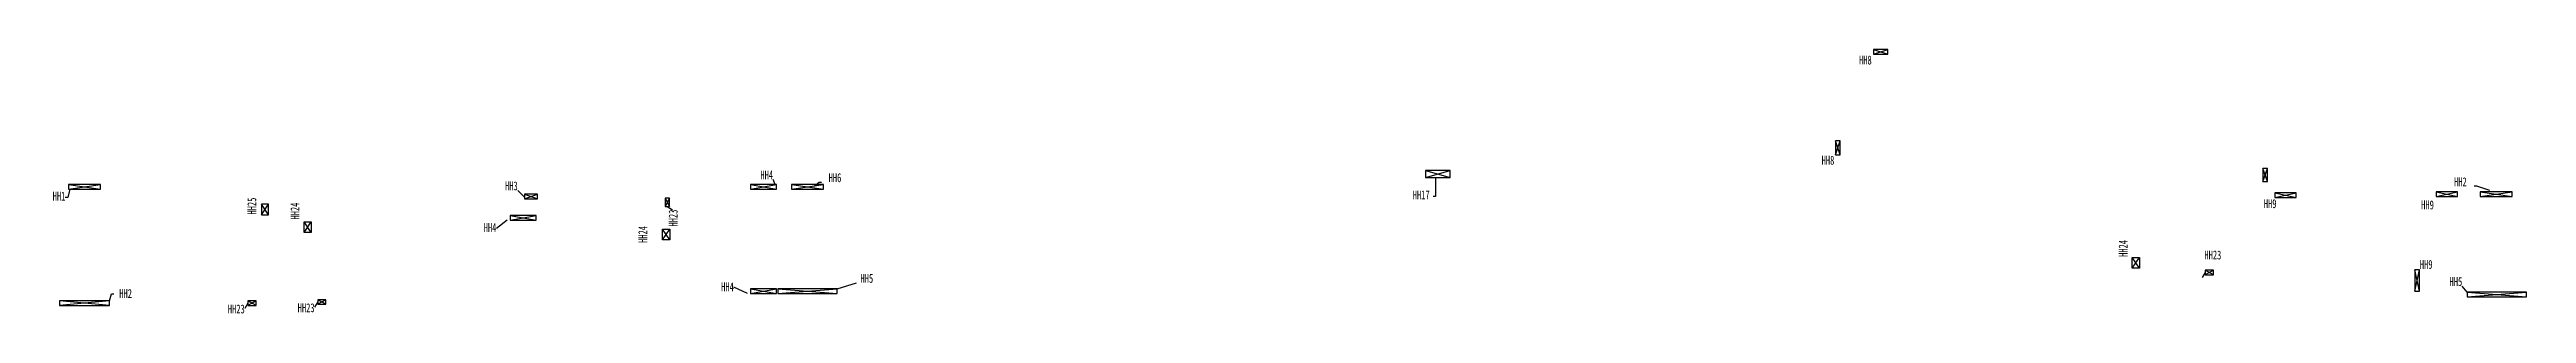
# Model space of a CAD drawing. Extents: x -156636 to 2221364, y 323897 to 2023897.
# Drawn here: x 987401 to 1091726, y 1171787 to 1182927 of the extents above; entities that cross this region are included whole.
import ezdxf

# ---------------------------------------------------------------- set-up
doc = ezdxf.new("R2010")
doc.units = 0
doc.header["$LTSCALE"] = 1000
doc.layers.get('0').update_dxf_attribs({"linetype": 'CONTINUOUS'})
doc.layers.add('C-XREF-SLCT', color=7, linetype='CONTINUOUS', plot=False)
doc.layers.add('H-HOLE', color=7, linetype='CONTINUOUS')
doc.layers.add('h-hole-dims', color=7, linetype='CONTINUOUS')
doc.styles.add('Acs', font='', dxfattribs={"width": 0.7})
doc.styles.add('TH-STYLE1', font='', dxfattribs={"width": 0.7})
doc.styles.get('Acs').set_extended_font_data('SimSun')
doc.styles.get('TH-STYLE1').set_extended_font_data('SimSun')
doc.dimstyles.new('TH-DIM100', dxfattribs={"dimscale": 100, "dimtxt": 2.5, "dimasz": 1, "dimexe": 2, "dimexo": 3, "dimgap": 1.5, "dimtad": 1, "dimdec": 3, "dimdsep": 46, "dimtxsty": 'TH-STYLE1', "dimblk": 'ARCHTICK', "dimcen": 0, "dimclrd": 256, "dimclre": 256, "dimclrt": 256, "dimazin": 2, "dimtfac": 1, "dimtdec": 3, "dimtofl": 0, "dimtmove": 0, "dimatfit": 3, "dimfxl": 0.18, "dimtolj": 1, "dimtzin": 0, "dimlwd": -1, "dimlwe": -1, "dimarcsym": 0})

msp = doc.modelspace()

# ---------------------------------------------------------------- texts
at = {"layer": 'h-hole-dims', "char_height": 375, "style": 'TH-STYLE1'}
for s, insert, attachment_point in [('HH8', (1064149, 1182288, 0), 9), ('HH8', (1062574, 1178060), 9), ('HH1', (988068, 1176555), 9), ('HH3', (1007121, 1176980), 9), ('HH4', (1017876, 1177446, 1800), 9), ('HH6', (1020215, 1177326, 0), 7), ('HH17', (1045530, 1176602), 9), ('HH2', (1088675, 1177157, 0), 7), ('HH9', (1081198, 1176228, 1800), 9), ('HH9', (1087827, 1176177, 1800), 9), ('HH4', (1006224, 1175227), 9), ('HH23', (1078874, 1174064), 9), ('HH9', (1087771, 1173666, 1800), 9), ('HH2', (990873, 1172445), 9), ('HH4', (1016224, 1172727), 9), ('HH5', (1022093, 1173078, 0), 9), ('HH5', (1089021, 1172942, 0), 9), ('HH23', (998566, 1171837, 0), 9)]:
    msp.add_mtext(s, dxfattribs=dict(at, insert=insert, attachment_point=attachment_point))
at = {"layer": 'h-hole-dims', "color": 1, "insert": (995733, 1176678), "char_height": 375, "attachment_point": 3, "rotation": 90, "style": 'TH-STYLE1'}
msp.add_mtext('HH25', dxfattribs=at)
at = {"layer": 'h-hole-dims', "char_height": 375, "attachment_point": 9, "rotation": 90, "style": 'TH-STYLE1'}
for s, insert in [('HH24', (997925, 1176467)), ('HH23', (1013859, 1176172, 0)), ('HH24', (1012574, 1175481)), ('HH24', (1074925, 1174892))]:
    msp.add_mtext(s, dxfattribs=dict(at, insert=insert))
at = {"layer": 'h-hole-dims', "color": 1, "insert": (995624, 1171787, 0), "char_height": 375, "attachment_point": 9, "style": 'TH-STYLE1'}
msp.add_mtext('HH23', dxfattribs=at)

# ---------------------------------------------------------------- blocks, each defined once
blk = doc.blocks.new('_ArchTick')
at = {"color": 0, "linetype": 'ByBlock', "const_width": 0.15}
blk.add_lwpolyline([(-0.5, -0.5), (0.5, 0.5)], dxfattribs=at)
blk = doc.blocks.new('*U2')
at = {"layer": 'H-HOLE'}
for p, q in [((-500, 0), (850, 200)), ((-500, 200), (850, 0))]:
    blk.add_line(p, q, dxfattribs=at)
blk.add_lwpolyline([(-500, 0), (850, 0), (850, 200), (-500, 200)], close=True, dxfattribs=at)
blk = doc.blocks.new('*U3')
at = {"layer": 'H-HOLE'}
for p, q in [((-500, 0), (1600, 200)), ((-500, 200), (1600, 0))]:
    blk.add_line(p, q, dxfattribs=at)
blk.add_lwpolyline([(-500, 0), (1600, 0), (1600, 200), (-500, 200)], close=True, dxfattribs=at)
blk = doc.blocks.new('*U6')
at = {"layer": 'H-HOLE'}
for p, q in [((-500, 0), (50, 200)), ((-500, 200), (50, 0))]:
    blk.add_line(p, q, dxfattribs=at)
blk.add_lwpolyline([(-500, 0), (50, 0), (50, 200), (-500, 200)], close=True, dxfattribs=at)
blk = doc.blocks.new('*U8')
at = {"layer": 'H-HOLE'}
for p, q in [((-500, 0), (2000, 200)), ((-500, 200), (2000, 0))]:
    blk.add_line(p, q, dxfattribs=at)
blk.add_lwpolyline([(-500, 0), (2000, 0), (2000, 200), (-500, 200)], close=True, dxfattribs=at)
blk = doc.blocks.new('*U4')
at = {"layer": 'H-HOLE'}
for p, q in [((-500, 0), (600, 200)), ((-500, 200), (600, 0))]:
    blk.add_line(p, q, dxfattribs=at)
blk.add_lwpolyline([(-500, 0), (600, 0), (600, 200), (-500, 200)], close=True, dxfattribs=at)
blk = doc.blocks.new('*U17')
at = {"layer": 'H-HOLE'}
for p, q in [((-500, 0), (-270, 130)), ((-500, 130), (-270, 0))]:
    blk.add_line(p, q, dxfattribs=at)
blk.add_lwpolyline([(-500, 0), (-270, 0), (-270, 130), (-500, 130)], close=True, dxfattribs=at)
blk = doc.blocks.new('*U18')
at = {"layer": 'H-HOLE'}
for p, q in [((-500, 0), (-50, 300)), ((-500, 300), (-50, 0))]:
    blk.add_line(p, q, dxfattribs=at)
blk.add_lwpolyline([(-500, 0), (-50, 0), (-50, 300), (-500, 300)], close=True, dxfattribs=at)
blk = doc.blocks.new('*U10')
at = {"layer": 'H-HOLE'}
for p, q in [((-500, 0), (100, 200)), ((-500, 200), (100, 0))]:
    blk.add_line(p, q, dxfattribs=at)
blk.add_lwpolyline([(-500, 0), (100, 0), (100, 200), (-500, 200)], close=True, dxfattribs=at)
blk = doc.blocks.new('*U11')
at = {"layer": 'H-HOLE'}
for p, q in [((-500, 0), (400, 200)), ((-500, 200), (400, 0))]:
    blk.add_line(p, q, dxfattribs=at)
blk.add_lwpolyline([(-500, 0), (400, 0), (400, 200), (-500, 200)], close=True, dxfattribs=at)
blk = doc.blocks.new('*U19')
at = {"layer": 'H-HOLE'}
for p, q in [((-500, 0), (550, 300)), ((-500, 300), (550, 0))]:
    blk.add_line(p, q, dxfattribs=at)
blk.add_lwpolyline([(-500, 0), (550, 0), (550, 300), (-500, 300)], close=True, dxfattribs=at)
blk = doc.blocks.new('AcsAcadShareArea')
for points in [[(0, 0), (118900, 0), (118900, 85000), (0, 85000)], [(0, 0), (6892.9, 0), (6892.9, 2699.2), (0, 2699.2)], [(6892.9, 0), (28409.4, 0), (28409.4, 2708.4), (6892.9, 2708.4)], [(0, 733), (0, 733), (0, 0), (0, 0)]]:
    blk.add_lwpolyline(points, close=True)
at = {"insert": (596.8, 1991.4), "char_height": 1000, "width": 6073.9, "attachment_point": 1, "style": 'Acs'}
blk.add_mtext('唯一编号：', dxfattribs=at)
at = {"style": 'Acs', "width": 0.8}
blk.add_attdef('唯一编号', (7537.4, 860.8), '', height=1000, dxfattribs=at)

# ---------------------------------------------------------------- block references
at = {"layer": 'C-XREF-SLCT', "xscale": 20, "yscale": 20, "zscale": 20}
msp.add_blockref('AcsAcadShareArea', (-156636, 323897), dxfattribs=at).add_auto_attribs({'唯一编号': '留洞'})
at = {"layer": 'H-HOLE'}
for name, p in [('*U10', (1064723, 1182727, 0)), ('*U2', (988699, 1177027)), ('*U6', (1007899, 1176627)), ('*U4', (1017424, 1177027, 1800)), ('*U2', (1019156, 1177027)), ('*U19', (1045849, 1177527)), ('*U11', (1081628, 1176677)), ('*U11', (1088423, 1176727, 1800)), ('*U2', (1090273, 1176727)), ('*U4', (1007299, 1175727)), ('*U4', (1017424, 1172627, 1800)), ('*U8', (1018581, 1172627)), ('*U8', (1089726, 1172491, 0))]:
    msp.add_blockref(name, p, dxfattribs=at)
for name, p, rotation in [('*U10', (1062824, 1178977), 89.99940355767676), ('*U6', (1080823, 1177852, 0), 90), ('*U11', (1087224, 1173227, 1800), 90), ('*U3', (989424, 1172327), 180)]:
    msp.add_blockref(name, p, dxfattribs=dict(at, rotation=rotation))
at = {"layer": 'H-HOLE', "color": 1, "rotation": 90.00000000000001}
msp.add_blockref('*U18', (996624, 1176457), dxfattribs=at)
at = {"layer": 'H-HOLE', "xscale": 1.5, "yscale": 1.5, "zscale": 1.5}
for p, rotation in [((1013324, 1175900), 270), ((1077793, 1173622), 180), ((998293, 1172372), 180)]:
    msp.add_blockref('*U17', p, dxfattribs=dict(at, rotation=rotation))
at = {"layer": 'H-HOLE', "xscale": -1, "rotation": 270}
for p in [(998124, 1175702), (1013224, 1175402), (1075124, 1174207)]:
    msp.add_blockref('*U18', p, dxfattribs=at)
at = {"layer": 'H-HOLE', "color": 1, "xscale": 1.5, "yscale": 1.5, "zscale": 1.5, "rotation": 180}
msp.add_blockref('*U17', (995351, 1172322), dxfattribs=at)

msp.set_redraw_order([(e.dxf.handle, doc.entitydb.next_handle()) for e in msp.query("TEXT MTEXT ATTDEF DIMENSION ARC_DIMENSION")])  # texts and dimensions are drawn at this point

# ---------------------------------------------------------------- leaders
at = {"layer": 'h-hole-dims', "annotation_type": 0, "has_hookline": 1}
for points, hookline_direction, text_width in [([(988249, 1177035), (988166, 1176680), (988066, 1176680)], 1, 515), ([(1019617, 1177170, 0), (1019815, 1177326, 0), (1019915, 1177326, 0)], 0, 534), ([(1045777, 1177525), (1045780, 1176728), (1045680, 1176728)], 1, 718), ([(1090177, 1176977, 0), (1089629, 1177157, 0), (1089529, 1177157, 0)], 1, 529), ([(989924, 1172327), (990008, 1172621), (990108, 1172621)], 0, 529)]:
    msp.add_leader(points, dimstyle='TH-DIM100', override={"dimgap": 1.5, "dimtad": 0}, dxfattribs=dict(at, hookline_direction=hookline_direction, text_width=text_width))
at = {"layer": 'h-hole-dims'}
for points in [[(1007424, 1176684), (1007121, 1176980)], [(1017960, 1177227, 1800), (1017876, 1177446, 1800)], [(1013421, 1176305, -3200), (1013642, 1176169, -3200)], [(1006674, 1175727), (1006224, 1175371)], [(1016799, 1172627), (1016224, 1172904)], [(1020581, 1172827), (1021386, 1173078)], [(1078198, 1173525, -3200), (1078062, 1173304, -3200)], [(1089226, 1172691, 0), (1089021, 1172942, 0)], [(995756, 1172225, -3200), (995620, 1172004, -3200)], [(998698, 1172275, -3200), (998562, 1172054, -3200)]]:
    msp.add_leader(points, dimstyle='TH-DIM100', override={"dimgap": 1.5, "dimtad": 0}, dxfattribs=at)

doc.saveas('drawing.dxf')
